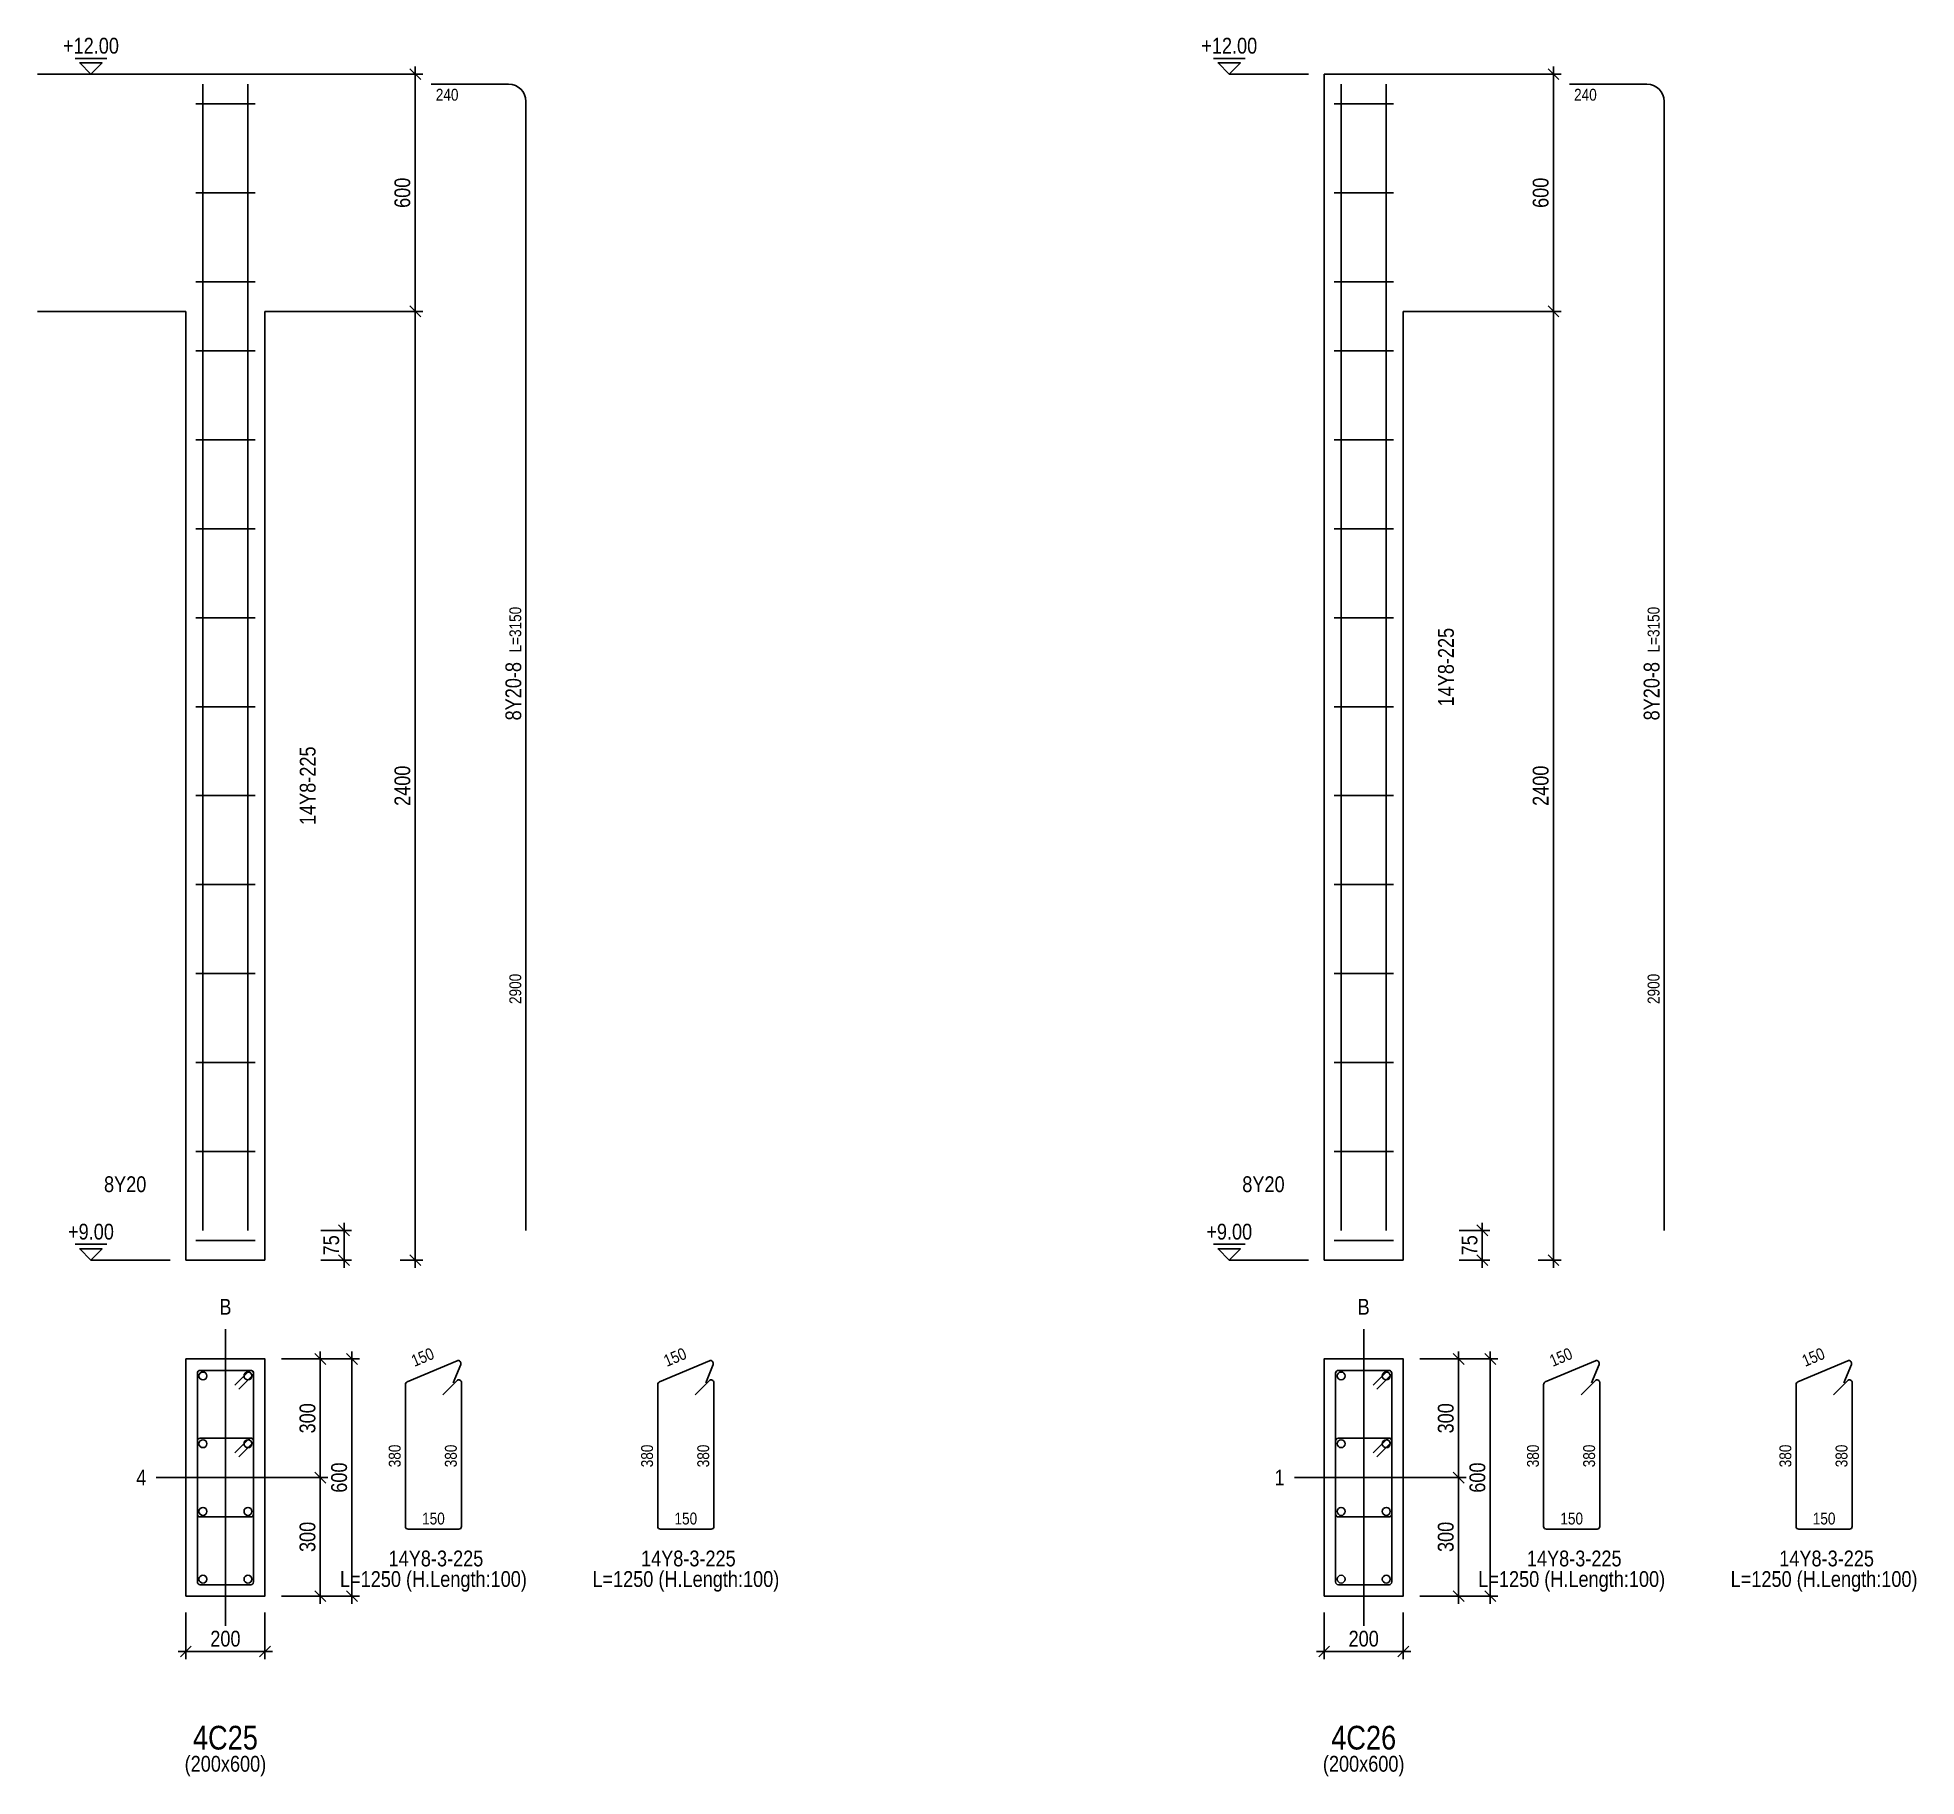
# Model space of a CAD drawing. Extents: x 0 to 206258, y -403073 to 0.
# Drawn here: x 86244 to 98121, y -155774 to -144777 of the extents above; entities that cross this region are included whole.
import ezdxf
from ezdxf.enums import TextEntityAlignment as Align
from ezdxf.lldxf.tags import DXFTag

# ---------------------------------------------------------------- set-up
doc = ezdxf.new("R2010")
doc.units = 0
doc.header["$LTSCALE"] = 1000
for name, color, linetype in [('Axis Line(Dir 1)', 8, 'CENTER2'), ('Axis Line(Dir 2)', 150, 'CENTER2'), ('Column Line(D)', 1, 'Continuous'), ('Dimension Line', 5, 'Continuous'), ('Dimension Text', 5, 'Continuous'), ('Link Line', 3, 'Continuous'), ('Rebar Label', 6, 'Continuous'), ('Rebar Length Text', 8, 'Continuous'), ('Rebar Line', 7, 'Continuous'), ('Top Rebar Label', 6, 'Continuous'), ('Top Rebar Length Text', 8, 'Continuous'), ('Top Rebar Line', 7, 'Continuous')]:
    doc.layers.add(name, color=color, linetype=linetype)
for name, color, linetype, true_color in [('Column Label(D)', 12, 'Continuous', 0xbd0000), ('Column Size Label (D)', 94, 'Continuous', 0x008100), ('Level Mark Line', 253, 'Continuous', 0x828282), ('Level Mark Text', 253, 'Continuous', 0x828282), ('Link Label', 94, 'Continuous', 0x008100), ('Link Length Text', 94, 'Continuous', 0x008100)]:
    doc.layers.add(name, color=color, linetype=linetype, true_color=true_color)
doc.styles.add('Column Label(D)', font='ARIALN.TTF', dxfattribs={"height": 150})
doc.styles.add('Column Size Label (D)', font='ARIALN.TTF', dxfattribs={"height": 100})
doc.styles.add('Dimension Text', font='ARIALN.TTF', dxfattribs={"height": 100})
doc.styles.add('Level Mark Text', font='ARIALN.TTF', dxfattribs={"height": 100})
doc.styles.add('Link Label', font='ARIALN.TTF', dxfattribs={"height": 100})
doc.styles.add('Link Length Text', font='ARIALN.TTF', dxfattribs={"height": 100})
doc.styles.add('Rebar Label', font='ARIALN.TTF', dxfattribs={"height": 100})
doc.styles.add('Rebar Length Text', font='ARIALN.TTF', dxfattribs={"height": 75})
doc.styles.add('Top Rebar Label', font='ARIALN.TTF', dxfattribs={"height": 100})
doc.styles.add('Top Rebar Length Text', font='ARIALN.TTF', dxfattribs={"height": 75})
tags = doc.linetypes.add('CENTER2', pattern=[1.125, 0.75, -0.125, 0.125, -0.125]).pattern_tags.tags
tags[10:11] = [DXFTag(74, 4), DXFTag(75, 0), DXFTag(340, '0'), DXFTag(46, 0.0), DXFTag(50, 0.0), DXFTag(44, 0.0), DXFTag(45, 0.0)]
tags[8:9] = [DXFTag(74, 4), DXFTag(75, 0), DXFTag(340, '0'), DXFTag(46, 0.0), DXFTag(50, 0.0), DXFTag(44, 0.0), DXFTag(45, 0.0)]
tags[6:7] = [DXFTag(74, 4), DXFTag(75, 0), DXFTag(340, '0'), DXFTag(46, 0.0), DXFTag(50, 0.0), DXFTag(44, 0.0), DXFTag(45, 0.0)]
tags[4:5] = [DXFTag(74, 4), DXFTag(75, 0), DXFTag(340, '0'), DXFTag(46, 0.0), DXFTag(50, 0.0), DXFTag(44, 0.0), DXFTag(45, 0.0)]
doc.dimstyles.new('COLUMNELV', dxfattribs={"dimtxt": 100, "dimasz": 30, "dimexe": 48.3, "dimexo": 103.5, "dimgap": 30, "dimtad": 1, "dimtoh": 1, "dimdec": 1, "dimlfac": 0.4, "dimdsep": 46, "dimtxsty": 'Dimension Text', "dimblk": 'PCDIM_TICK', "dimcen": 0.09, "dimclrd": 5, "dimclre": 5, "dimclrt": 5, "dimadec": 1, "dimazin": 0, "dimtp": 1, "dimtm": 1, "dimtfac": 1, "dimtdec": 4, "dimtofl": 0, "dimtmove": 0, "dimatfit": 3, "dimfxl": 1, "dimtolj": 1, "dimtzin": 0, "dimarcsym": 0})

msp = doc.modelspace()

# ---------------------------------------------------------------- texts
at = {"layer": 'Column Label(D)', "transparency": 33554687, "style": 'Column Label(D)'}
for s, p in [('4C25', (87431.138, -155453.768)), ('4C26', (94627.023, -155453.768))]:
    msp.add_text(s, height=150, dxfattribs=at).set_placement(p, align=Align.TOP_CENTER)
at = {"layer": 'Column Size Label (D)', "transparency": 33554687, "style": 'Column Size Label (D)'}
for p in [(87431.138, -155643.768), (94627.023, -155643.768)]:
    msp.add_text('(200x600)', height=100, dxfattribs=at).set_placement(p, align=Align.TOP_CENTER)
at = {"layer": 'Dimension Text', "transparency": 33554687, "style": 'Dimension Text'}
for p in [(87431.138, -152883.768), (94627.023, -152883.768)]:
    msp.add_text('B', height=100, dxfattribs=at).set_placement(p, align=Align.BOTTOM_CENTER)
for s, p in [('4', (86931.138, -153883.768)), ('1', (94127.023, -153883.768))]:
    msp.add_text(s, height=100, dxfattribs=at).set_placement(p, align=Align.MIDDLE_RIGHT)
at = {"layer": 'Level Mark Text', "transparency": 33554687, "style": 'Level Mark Text'}
for s, p in [('+12.00', (86581.138, -144908.768)), ('+12.00', (93777.023, -144908.768)), ('+9.00', (86581.138, -152408.768)), ('+9.00', (93777.023, -152408.768))]:
    msp.add_text(s, height=100, dxfattribs=at).set_placement(p, align=Align.BOTTOM_CENTER)
at = {"layer": 'Link Label', "transparency": 33554687, "style": 'Link Label'}
for p in [(88746.138, -154445.435), (90341.728, -154445.435), (95942.023, -154445.435), (97537.613, -154445.435)]:
    msp.add_text(' 14Y8-3-225', height=100, dxfattribs=at).set_placement(p, align=Align.CENTER)
at = {"layer": 'Link Length Text', "transparency": 33554687, "style": 'Link Length Text'}
for p in [(88746.138, -154575.435), (90341.728, -154575.435), (95942.023, -154575.435), (97537.613, -154575.435)]:
    msp.add_text('L=1250 (H.Length:100)', height=100, dxfattribs=at).set_placement(p, align=Align.CENTER)
at = {"layer": 'Rebar Label', "transparency": 33554687, "style": 'Rebar Label'}
for p in [(95227.023, -148758.768), (88031.138, -149508.768)]:
    msp.add_text('14Y8-225', height=100, rotation=90, dxfattribs=at).set_placement(p, align=Align.BOTTOM_CENTER)
at = {"layer": 'Rebar Length Text', "transparency": 33554687, "style": 'Rebar Length Text'}
for s, rotation, p in [('150', 22.9057699, (88692.359, -153156.492)), ('150', 22.9057699, (90287.949, -153156.492)), ('150', 22.9057699, (95888.244, -153156.492)), ('150', 22.9057699, (97483.834, -153156.492)), ('380', 90, (88538.638, -153747.102)), ('380', 90, (88893.638, -153747.102)), ('380', 90, (90134.228, -153747.102)), ('380', 90, (90489.228, -153747.102)), ('380', 90, (95734.523, -153747.102)), ('380', 90, (96089.523, -153747.102)), ('380', 90, (97330.113, -153747.102)), ('380', 90, (97685.113, -153747.102))]:
    msp.add_text(s, height=75, rotation=rotation, dxfattribs=at).set_placement(p, align=Align.CENTER)
for p in [(88746.138, -154180.435), (90341.728, -154180.435), (95942.023, -154180.435), (97537.613, -154180.435)]:
    msp.add_text('150', height=75, dxfattribs=at).set_placement(p, align=Align.CENTER)
at = {"layer": 'Top Rebar Label', "transparency": 33554687, "style": 'Top Rebar Label'}
for p in [(89301.138, -148726.268), (96497.023, -148726.268)]:
    msp.add_text(' 8Y20-8', height=100, rotation=90, dxfattribs=at).set_placement(p, align=Align.RIGHT)
for p in [(86931.138, -152108.768), (94127.023, -152108.768)]:
    msp.add_text(' 8Y20', height=100, dxfattribs=at).set_placement(p, align=Align.BOTTOM_RIGHT)
at = {"layer": 'Top Rebar Length Text', "transparency": 33554687, "style": 'Top Rebar Length Text'}
for p in [(88761.138, -145101.268), (95957.023, -145101.268)]:
    msp.add_text('240', height=75, dxfattribs=at).set_placement(p, align=Align.TOP_LEFT)
for s, p in [('L=3150', (89301.138, -148666.268)), ('L=3150', (96497.023, -148666.268)), ('2900', (89301.138, -150888.947)), ('2900', (96497.023, -150888.947))]:
    msp.add_text(s, height=75, rotation=90, dxfattribs=at).set_placement(p)

# ---------------------------------------------------------------- blocks, each defined once
blk = doc.blocks.new('PCDIM_TICK')
at = {"layer": 'Dimension Line', "color": 0, "transparency": 33554687}
for p, q in [((1.15, 1.15), (-1.15, -1.15)), ((1.61, 0), (0, 0))]:
    blk.add_line(p, q, dxfattribs=at)
blk = doc.blocks.new('*U2494')
at = {"layer": 'Dimension Line', "color": 5, "true_color": 0x0000ff, "transparency": 16777216}
for p, q in [((88535, -146509), (88679, -146509)), ((88631, -152509), (88631, -146509)), ((88535, -152509), (88679, -152509))]:
    blk.add_line(p, q, dxfattribs=at)
at = {"layer": 'Dimension Line', "color": 5, "true_color": 0x0000ff, "transparency": 16777216, "xscale": 30, "yscale": 30}
for p, rotation in [((88631, -146509), 89.99999999999447), ((88631, -152509), 269.9999999999834)]:
    blk.add_blockref('PCDIM_TICK', p, dxfattribs=dict(at, rotation=rotation))
at = {"layer": 'Dimension Line', "color": 5, "true_color": 0x0000ff, "transparency": 16777216, "insert": (88601, -149509), "char_height": 100, "width": 247.25, "attachment_point": 8, "rotation": 90, "style": 'Dimension Text'}
blk.add_mtext('2400', dxfattribs=at)
blk = doc.blocks.new('*U2495')
at = {"layer": 'Dimension Line', "color": 5, "true_color": 0x0000ff, "transparency": 16777216}
for p, q in [((88535, -145009), (88679, -145009)), ((88631, -146509), (88631, -145009)), ((88535, -146509), (88679, -146509))]:
    blk.add_line(p, q, dxfattribs=at)
at = {"layer": 'Dimension Line', "color": 5, "true_color": 0x0000ff, "transparency": 16777216, "xscale": 30, "yscale": 30}
for p, rotation in [((88631, -145009), 89.99999999999447), ((88631, -146509), 269.9999999999834)]:
    blk.add_blockref('PCDIM_TICK', p, dxfattribs=dict(at, rotation=rotation))
at = {"layer": 'Dimension Line', "color": 5, "true_color": 0x0000ff, "transparency": 16777216, "insert": (88601, -145759), "char_height": 100, "width": 181.97, "attachment_point": 8, "rotation": 90, "style": 'Dimension Text'}
blk.add_mtext('600', dxfattribs=at)
blk = doc.blocks.new('*U2496')
at = {"layer": 'Dimension Line', "color": 5, "true_color": 0x0000ff, "transparency": 16777216}
for p, q in [((88035, -152321), (88229, -152321)), ((88181, -152509), (88181, -152321)), ((88035, -152509), (88229, -152509))]:
    blk.add_line(p, q, dxfattribs=at)
at = {"layer": 'Dimension Line', "color": 5, "true_color": 0x0000ff, "transparency": 16777216, "xscale": 30, "yscale": 30}
for p, rotation in [((88181, -152321), 89.99999999999447), ((88181, -152509), 269.9999999999834)]:
    blk.add_blockref('PCDIM_TICK', p, dxfattribs=dict(at, rotation=rotation))
at = {"layer": 'Dimension Line', "color": 5, "true_color": 0x0000ff, "transparency": 16777216, "insert": (88151, -152415), "char_height": 100, "width": 117.23, "attachment_point": 8, "rotation": 90, "style": 'Dimension Text'}
blk.add_mtext('75', dxfattribs=at)
blk = doc.blocks.new('*U2497')
at = {"layer": 'Dimension Line', "color": 5, "true_color": 0x0000ff, "transparency": 16777216}
for p, q in [((87181, -154737), (87181, -155032)), ((87681, -154737), (87681, -155032)), ((87181, -154984), (87681, -154984))]:
    blk.add_line(p, q, dxfattribs=at)
at = {"layer": 'Dimension Line', "color": 5, "true_color": 0x0000ff, "transparency": 16777216, "xscale": 30, "yscale": 30, "rotation": 180.0000000000004}
blk.add_blockref('PCDIM_TICK', (87181, -154984), dxfattribs=at)
at = {"layer": 'Dimension Line', "color": 5, "true_color": 0x0000ff, "transparency": 16777216, "xscale": 30, "yscale": 30}
blk.add_blockref('PCDIM_TICK', (87681, -154984), dxfattribs=at)
at = {"layer": 'Dimension Line', "color": 5, "true_color": 0x0000ff, "transparency": 16777216, "insert": (87431, -154954), "char_height": 100, "width": 182.77, "attachment_point": 8, "style": 'Dimension Text'}
blk.add_mtext('200', dxfattribs=at)
blk = doc.blocks.new('*U2498')
at = {"layer": 'Dimension Line', "color": 5, "true_color": 0x0000ff, "transparency": 16777216}
for p, q in [((87785, -153884), (88079, -153884)), ((88031, -154634), (88031, -153884)), ((87785, -154634), (88079, -154634))]:
    blk.add_line(p, q, dxfattribs=at)
at = {"layer": 'Dimension Line', "color": 5, "true_color": 0x0000ff, "transparency": 16777216, "xscale": 30, "yscale": 30}
for p, rotation in [((88031, -153884), 89.99999999999447), ((88031, -154634), 269.9999999999834)]:
    blk.add_blockref('PCDIM_TICK', p, dxfattribs=dict(at, rotation=rotation))
at = {"layer": 'Dimension Line', "color": 5, "true_color": 0x0000ff, "transparency": 16777216, "insert": (88001, -154259), "char_height": 100, "width": 181.5, "attachment_point": 8, "rotation": 90, "style": 'Dimension Text'}
blk.add_mtext('300', dxfattribs=at)
blk = doc.blocks.new('*U2499')
at = {"layer": 'Dimension Line', "color": 5, "true_color": 0x0000ff, "transparency": 16777216}
for p, q in [((87785, -153134), (88079, -153134)), ((88031, -153884), (88031, -153134)), ((87785, -153884), (88079, -153884))]:
    blk.add_line(p, q, dxfattribs=at)
at = {"layer": 'Dimension Line', "color": 5, "true_color": 0x0000ff, "transparency": 16777216, "xscale": 30, "yscale": 30}
for p, rotation in [((88031, -153134), 89.99999999999447), ((88031, -153884), 269.9999999999834)]:
    blk.add_blockref('PCDIM_TICK', p, dxfattribs=dict(at, rotation=rotation))
at = {"layer": 'Dimension Line', "color": 5, "true_color": 0x0000ff, "transparency": 16777216, "insert": (88001, -153509), "char_height": 100, "width": 181.5, "attachment_point": 8, "rotation": 90, "style": 'Dimension Text'}
blk.add_mtext('300', dxfattribs=at)
blk = doc.blocks.new('*U2500')
at = {"layer": 'Dimension Line', "color": 5, "true_color": 0x0000ff, "transparency": 16777216}
for p, q in [((87785, -153134), (88279, -153134)), ((88231, -154634), (88231, -153134)), ((87785, -154634), (88279, -154634))]:
    blk.add_line(p, q, dxfattribs=at)
at = {"layer": 'Dimension Line', "color": 5, "true_color": 0x0000ff, "transparency": 16777216, "xscale": 30, "yscale": 30}
for p, rotation in [((88231, -153134), 89.99999999999447), ((88231, -154634), 269.9999999999834)]:
    blk.add_blockref('PCDIM_TICK', p, dxfattribs=dict(at, rotation=rotation))
at = {"layer": 'Dimension Line', "color": 5, "true_color": 0x0000ff, "transparency": 16777216, "insert": (88201, -153884), "char_height": 100, "width": 181.97, "attachment_point": 8, "rotation": 90, "style": 'Dimension Text'}
blk.add_mtext('600', dxfattribs=at)
blk = doc.blocks.new('*U2501')
at = {"layer": 'Dimension Line', "color": 5, "true_color": 0x0000ff, "transparency": 16777216}
for p, q in [((95731, -146509), (95875, -146509)), ((95827, -152509), (95827, -146509)), ((95731, -152509), (95875, -152509))]:
    blk.add_line(p, q, dxfattribs=at)
at = {"layer": 'Dimension Line', "color": 5, "true_color": 0x0000ff, "transparency": 16777216, "xscale": 30, "yscale": 30}
for p, rotation in [((95827, -146509), 89.99999999999447), ((95827, -152509), 269.9999999999834)]:
    blk.add_blockref('PCDIM_TICK', p, dxfattribs=dict(at, rotation=rotation))
at = {"layer": 'Dimension Line', "color": 5, "true_color": 0x0000ff, "transparency": 16777216, "insert": (95797, -149509), "char_height": 100, "width": 247.25, "attachment_point": 8, "rotation": 90, "style": 'Dimension Text'}
blk.add_mtext('2400', dxfattribs=at)
blk = doc.blocks.new('*U2502')
at = {"layer": 'Dimension Line', "color": 5, "true_color": 0x0000ff, "transparency": 16777216}
for p, q in [((95731, -145009), (95875, -145009)), ((95827, -146509), (95827, -145009)), ((95731, -146509), (95875, -146509))]:
    blk.add_line(p, q, dxfattribs=at)
at = {"layer": 'Dimension Line', "color": 5, "true_color": 0x0000ff, "transparency": 16777216, "xscale": 30, "yscale": 30}
for p, rotation in [((95827, -145009), 89.99999999999447), ((95827, -146509), 269.9999999999834)]:
    blk.add_blockref('PCDIM_TICK', p, dxfattribs=dict(at, rotation=rotation))
at = {"layer": 'Dimension Line', "color": 5, "true_color": 0x0000ff, "transparency": 16777216, "insert": (95797, -145759), "char_height": 100, "width": 181.97, "attachment_point": 8, "rotation": 90, "style": 'Dimension Text'}
blk.add_mtext('600', dxfattribs=at)
blk = doc.blocks.new('*U2503')
at = {"layer": 'Dimension Line', "color": 5, "true_color": 0x0000ff, "transparency": 16777216}
for p, q in [((95231, -152321), (95425, -152321)), ((95377, -152509), (95377, -152321)), ((95231, -152509), (95425, -152509))]:
    blk.add_line(p, q, dxfattribs=at)
at = {"layer": 'Dimension Line', "color": 5, "true_color": 0x0000ff, "transparency": 16777216, "xscale": 30, "yscale": 30}
for p, rotation in [((95377, -152321), 89.99999999999447), ((95377, -152509), 269.9999999999834)]:
    blk.add_blockref('PCDIM_TICK', p, dxfattribs=dict(at, rotation=rotation))
at = {"layer": 'Dimension Line', "color": 5, "true_color": 0x0000ff, "transparency": 16777216, "insert": (95347, -152415), "char_height": 100, "width": 117.23, "attachment_point": 8, "rotation": 90, "style": 'Dimension Text'}
blk.add_mtext('75', dxfattribs=at)
blk = doc.blocks.new('*U2504')
at = {"layer": 'Dimension Line', "color": 5, "true_color": 0x0000ff, "transparency": 16777216}
for p, q in [((94377, -154737), (94377, -155032)), ((94877, -154737), (94877, -155032)), ((94377, -154984), (94877, -154984))]:
    blk.add_line(p, q, dxfattribs=at)
at = {"layer": 'Dimension Line', "color": 5, "true_color": 0x0000ff, "transparency": 16777216, "xscale": 30, "yscale": 30, "rotation": 180.0000000000004}
blk.add_blockref('PCDIM_TICK', (94377, -154984), dxfattribs=at)
at = {"layer": 'Dimension Line', "color": 5, "true_color": 0x0000ff, "transparency": 16777216, "xscale": 30, "yscale": 30}
blk.add_blockref('PCDIM_TICK', (94877, -154984), dxfattribs=at)
at = {"layer": 'Dimension Line', "color": 5, "true_color": 0x0000ff, "transparency": 16777216, "insert": (94627, -154954), "char_height": 100, "width": 182.77, "attachment_point": 8, "style": 'Dimension Text'}
blk.add_mtext('200', dxfattribs=at)
blk = doc.blocks.new('*U2505')
at = {"layer": 'Dimension Line', "color": 5, "true_color": 0x0000ff, "transparency": 16777216}
for p, q in [((94981, -153884), (95275, -153884)), ((95227, -154634), (95227, -153884)), ((94981, -154634), (95275, -154634))]:
    blk.add_line(p, q, dxfattribs=at)
at = {"layer": 'Dimension Line', "color": 5, "true_color": 0x0000ff, "transparency": 16777216, "xscale": 30, "yscale": 30}
for p, rotation in [((95227, -153884), 89.99999999999447), ((95227, -154634), 269.9999999999834)]:
    blk.add_blockref('PCDIM_TICK', p, dxfattribs=dict(at, rotation=rotation))
at = {"layer": 'Dimension Line', "color": 5, "true_color": 0x0000ff, "transparency": 16777216, "insert": (95197, -154259), "char_height": 100, "width": 181.5, "attachment_point": 8, "rotation": 90, "style": 'Dimension Text'}
blk.add_mtext('300', dxfattribs=at)
blk = doc.blocks.new('*U2506')
at = {"layer": 'Dimension Line', "color": 5, "true_color": 0x0000ff, "transparency": 16777216}
for p, q in [((94981, -153134), (95275, -153134)), ((95227, -153884), (95227, -153134)), ((94981, -153884), (95275, -153884))]:
    blk.add_line(p, q, dxfattribs=at)
at = {"layer": 'Dimension Line', "color": 5, "true_color": 0x0000ff, "transparency": 16777216, "xscale": 30, "yscale": 30}
for p, rotation in [((95227, -153134), 89.99999999999447), ((95227, -153884), 269.9999999999834)]:
    blk.add_blockref('PCDIM_TICK', p, dxfattribs=dict(at, rotation=rotation))
at = {"layer": 'Dimension Line', "color": 5, "true_color": 0x0000ff, "transparency": 16777216, "insert": (95197, -153509), "char_height": 100, "width": 181.5, "attachment_point": 8, "rotation": 90, "style": 'Dimension Text'}
blk.add_mtext('300', dxfattribs=at)
blk = doc.blocks.new('*U2507')
at = {"layer": 'Dimension Line', "color": 5, "true_color": 0x0000ff, "transparency": 16777216}
for p, q in [((94981, -153134), (95475, -153134)), ((95427, -154634), (95427, -153134)), ((94981, -154634), (95475, -154634))]:
    blk.add_line(p, q, dxfattribs=at)
at = {"layer": 'Dimension Line', "color": 5, "true_color": 0x0000ff, "transparency": 16777216, "xscale": 30, "yscale": 30}
for p, rotation in [((95427, -153134), 89.99999999999447), ((95427, -154634), 269.9999999999834)]:
    blk.add_blockref('PCDIM_TICK', p, dxfattribs=dict(at, rotation=rotation))
at = {"layer": 'Dimension Line', "color": 5, "true_color": 0x0000ff, "transparency": 16777216, "insert": (95397, -153884), "char_height": 100, "width": 181.97, "attachment_point": 8, "rotation": 90, "style": 'Dimension Text'}
blk.add_mtext('600', dxfattribs=at)

# ---------------------------------------------------------------- dimensions: what is measured, and where the dimension line sits
at = {"layer": 'Dimension Line', "transparency": 33554687}
for p1, p2, distance, picture, middle in [((88431.138, -146508.768), (88431.138, -145008.768), -200, '*U2495', (88631.138, -145758.768)), ((95627.023, -146508.768), (95627.023, -145008.768), -200, '*U2502', (95827.023, -145758.768)), ((88431.138, -152508.768), (88431.138, -146508.768), -200, '*U2494', (88631.138, -149508.768)), ((95627.023, -152508.768), (95627.023, -146508.768), -200, '*U2501', (95827.023, -149508.768)), ((87931.138, -152508.768), (87931.138, -152321.268), -250, '*U2496', (88181.138, -152415.018)), ((95127.023, -152508.768), (95127.023, -152321.268), -250, '*U2503', (95377.023, -152415.018)), ((87681.138, -153883.768), (87681.138, -153133.768), -350, '*U2499', (88031.138, -153508.768)), ((87681.138, -154633.768), (87681.138, -153133.768), -550, '*U2500', (88231.138, -153883.768)), ((94877.023, -153883.768), (94877.023, -153133.768), -350, '*U2506', (95227.023, -153508.768)), ((94877.023, -154633.768), (94877.023, -153133.768), -550, '*U2507', (95427.023, -153883.768)), ((87681.138, -154633.768), (87681.138, -153883.768), -350, '*U2498', (88031.138, -154258.768)), ((94877.023, -154633.768), (94877.023, -153883.768), -350, '*U2505', (95227.023, -154258.768)), ((87181.138, -154633.768), (87681.138, -154633.768), -350, '*U2497', (87431.138, -154983.768)), ((94377.023, -154633.768), (94877.023, -154633.768), -350, '*U2504', (94627.023, -154983.768))]:
    dim = msp.add_aligned_dim(p1=p1, p2=p2, distance=distance, dimstyle='COLUMNELV', override={"dimscale": 1, "dimtxt": 100, "dimasz": 30, "dimexe": 48.3, "dimexo": 103.5, "dimgap": 30, "dimtad": 1, "dimtih": 0, "dimdec": 1, "dimlfac": 0.4, "dimzin": 8, "dimlunit": 2, "dimpost": '', "dimtxsty": 'Dimension Text', "dimblk": 'PCDIM_TICK', "dimse1": 0, "dimse2": 0, "dimsd2": 0, "dimclrd": 5, "dimclre": 5, "dimclrt": 5, "dimaunit": 0, "dimadec": 1, "dimazin": 0, "dimtol": 0, "dimtp": 1, "dimtm": 1, "dimtmove": 0}, dxfattribs=at)
    dim.commit()
    dim.dimension.update_dxf_attribs({"geometry": picture, "text_midpoint": middle})

# ---------------------------------------------------------------- linework, layer by layer
at = {"layer": 'Axis Line(Dir 1)', "transparency": 33554687}
for points in [[(87868.638, -153883.768), (86993.638, -153883.768)], [(95064.523, -153883.768), (94189.523, -153883.768)]]:
    msp.add_lwpolyline(points, dxfattribs=at)
at = {"layer": 'Axis Line(Dir 2)', "transparency": 33554687}
for points in [[(87431.138, -152946.268), (87431.138, -154821.268)], [(94627.023, -152946.268), (94627.023, -154821.268)]]:
    msp.add_lwpolyline(points, dxfattribs=at)
at = {"layer": 'Column Line(D)', "transparency": 33554687}
for points in [[(86243.638, -145008.768), (87181.138, -145008.768)], [(87181.138, -145008.768), (87681.138, -145008.768)], [(87681.138, -145008.768), (88618.638, -145008.768)], [(94377.023, -145008.768), (94377.023, -152508.768)], [(94377.023, -145008.768), (94877.023, -145008.768)], [(94877.023, -145008.768), (95814.523, -145008.768)], [(86243.638, -146508.768), (87181.138, -146508.768)], [(87181.138, -146508.768), (87181.138, -152508.768)], [(87681.138, -146508.768), (88618.638, -146508.768)], [(87681.138, -146508.768), (87681.138, -152508.768)], [(94877.023, -146508.768), (95814.523, -146508.768)], [(94877.023, -146508.768), (94877.023, -152508.768)], [(87181.138, -152508.768), (87681.138, -152508.768)], [(94377.023, -152508.768), (94877.023, -152508.768)]]:
    msp.add_lwpolyline(points, dxfattribs=at)
for points in [[(87181.138, -154633.768), (87681.138, -154633.768), (87681.138, -153133.768), (87181.138, -153133.768)], [(94377.023, -154633.768), (94877.023, -154633.768), (94877.023, -153133.768), (94377.023, -153133.768)]]:
    msp.add_lwpolyline(points, close=True, dxfattribs=at)
at = {"layer": 'Level Mark Line', "transparency": 33554687}
for points in [[(86681.138, -144908.768), (86481.138, -144908.768)], [(86581.138, -145008.768), (86651.849, -144938.058), (86510.427, -144938.058), (86581.138, -145008.768)], [(87081.138, -145008.768), (86581.138, -145008.768)], [(93877.023, -144908.768), (93677.023, -144908.768)], [(93777.023, -145008.768), (93847.734, -144938.058), (93706.312, -144938.058), (93777.023, -145008.768)], [(94277.023, -145008.768), (93777.023, -145008.768)], [(86681.138, -152408.768), (86481.138, -152408.768)], [(86581.138, -152508.768), (86651.849, -152438.058), (86510.427, -152438.058), (86581.138, -152508.768)], [(93877.023, -152408.768), (93677.023, -152408.768)], [(93777.023, -152508.768), (93847.734, -152438.058), (93706.312, -152438.058), (93777.023, -152508.768)], [(87081.138, -152508.768), (86581.138, -152508.768)], [(94277.023, -152508.768), (93777.023, -152508.768)]]:
    msp.add_lwpolyline(points, dxfattribs=at)
at = {"layer": 'Link Line', "transparency": 33554687}
for p, q in [((87243.638, -145196.268), (87618.638, -145196.268)), ((94439.523, -145196.268), (94814.523, -145196.268)), ((87243.638, -145758.768), (87618.638, -145758.768)), ((94439.523, -145758.768), (94814.523, -145758.768)), ((87243.638, -146321.268), (87618.638, -146321.268)), ((94439.523, -146321.268), (94814.523, -146321.268)), ((87243.638, -146758.768), (87618.638, -146758.768)), ((94439.523, -146758.768), (94814.523, -146758.768)), ((87243.638, -147321.268), (87618.638, -147321.268)), ((94439.523, -147321.268), (94814.523, -147321.268)), ((87243.638, -147883.768), (87618.638, -147883.768)), ((94439.523, -147883.768), (94814.523, -147883.768)), ((87243.638, -148446.268), (87618.638, -148446.268)), ((94439.523, -148446.268), (94814.523, -148446.268)), ((87243.638, -149008.768), (87618.638, -149008.768)), ((94439.523, -149008.768), (94814.523, -149008.768)), ((87243.638, -149571.268), (87618.638, -149571.268)), ((94439.523, -149571.268), (94814.523, -149571.268)), ((87243.638, -150133.768), (87618.638, -150133.768)), ((94439.523, -150133.768), (94814.523, -150133.768)), ((87243.638, -150696.268), (87618.638, -150696.268)), ((94439.523, -150696.268), (94814.523, -150696.268)), ((87243.638, -151258.768), (87618.638, -151258.768)), ((94439.523, -151258.768), (94814.523, -151258.768)), ((87243.638, -151821.268), (87618.638, -151821.268)), ((94439.523, -151821.268), (94814.523, -151821.268)), ((87243.638, -152383.768), (87618.638, -152383.768)), ((94439.523, -152383.768), (94814.523, -152383.768))]:
    msp.add_line(p, q, dxfattribs=at)
for points in [[(87515.124, -153324.531), (87603.512, -153236.143, 0.668178638), (87591.138, -153206.268), (87271.138, -153206.268, 0.414213562), (87253.638, -153223.768), (87253.638, -154115.435, 0.414213562), (87271.138, -154132.935), (87591.138, -154132.935, 0.414213562), (87608.638, -154115.435), (87608.638, -153223.768, 0.668178638), (87578.764, -153211.394), (87490.375, -153299.782)], [(88871.655, -153284.119), (88918.671, -153168.299, 0.668178638), (88895.645, -153145.596), (88579.327, -153279.252, 0.301414294), (88568.638, -153295.372), (88568.638, -154192.935, 0.414213562), (88586.138, -154210.435), (88906.138, -154210.435, 0.414213562), (88923.638, -154192.935), (88923.638, -153283.768, 0.668178638), (88893.764, -153271.394), (88805.375, -153359.782)], [(90467.245, -153284.12), (90514.261, -153168.299, 0.668178638), (90491.235, -153145.597), (90174.917, -153279.252, 0.301414294), (90164.228, -153295.372), (90164.228, -154192.935, 0.414213562), (90181.728, -154210.435), (90501.728, -154210.435, 0.414213562), (90519.228, -154192.935), (90519.228, -153283.769, 0.668178638), (90489.354, -153271.394), (90400.965, -153359.783)], [(94711.009, -153324.531), (94799.397, -153236.143, 0.668178638), (94787.023, -153206.268), (94467.023, -153206.268, 0.414213562), (94449.523, -153223.768), (94449.523, -154115.435, 0.414213562), (94467.023, -154132.935), (94787.023, -154132.935, 0.414213562), (94804.523, -154115.435), (94804.523, -153223.768, 0.668178638), (94774.648, -153211.394), (94686.26, -153299.782)], [(96067.54, -153284.119), (96114.556, -153168.299, 0.668178638), (96091.53, -153145.596), (95775.212, -153279.252, 0.301414294), (95764.523, -153295.372), (95764.523, -154192.935, 0.414213562), (95782.023, -154210.435), (96102.023, -154210.435, 0.414213562), (96119.523, -154192.935), (96119.523, -153283.768, 0.668178638), (96089.648, -153271.394), (96001.26, -153359.782)], [(97663.129, -153284.12), (97710.146, -153168.299, 0.668178638), (97687.12, -153145.597), (97370.801, -153279.252, 0.301414294), (97360.113, -153295.372), (97360.113, -154192.935, 0.414213562), (97377.613, -154210.435), (97697.613, -154210.435, 0.414213562), (97715.113, -154192.935), (97715.113, -153283.769, 0.668178638), (97685.238, -153271.394), (97596.85, -153359.783)], [(87515.124, -153752.864), (87603.512, -153664.476, 0.668178638), (87591.138, -153634.602), (87271.138, -153634.602, 0.414213562), (87253.638, -153652.102), (87253.638, -154543.768, 0.414213562), (87271.138, -154561.268), (87591.138, -154561.268, 0.414213562), (87608.638, -154543.768), (87608.638, -153652.102, 0.668178638), (87578.764, -153639.727), (87490.375, -153728.116)], [(94711.009, -153752.864), (94799.397, -153664.476, 0.668178638), (94787.023, -153634.602), (94467.023, -153634.602, 0.414213562), (94449.523, -153652.102), (94449.523, -154543.768, 0.414213562), (94467.023, -154561.268), (94787.023, -154561.268, 0.414213562), (94804.523, -154543.768), (94804.523, -153652.102, 0.668178638), (94774.648, -153639.727), (94686.26, -153728.116)]]:
    msp.add_lwpolyline(points, format="xyb", dxfattribs=at)
at = {"layer": 'Rebar Line', "transparency": 33554687}
for centre in [(87288.638, -153241.268), (87573.638, -153241.268), (94484.523, -153241.268), (94769.523, -153241.268), (87288.638, -153669.602), (87573.638, -153669.602), (94484.523, -153669.602), (94769.523, -153669.602), (87288.638, -154097.935), (87573.638, -154097.935), (94484.523, -154097.935), (94769.523, -154097.935), (87288.638, -154526.268), (87573.638, -154526.268), (94484.523, -154526.268), (94769.523, -154526.268)]:
    msp.add_circle(centre, 25, dxfattribs=at)
at = {"layer": 'Top Rebar Line', "transparency": 33554687}
for points in [[(87288.638, -152321.268), (87288.638, -145071.268)], [(87573.638, -152321.268), (87573.638, -145071.268)], [(94484.523, -152321.268), (94484.523, -145071.268)], [(94769.523, -152321.268), (94769.523, -145071.268)]]:
    msp.add_lwpolyline(points, dxfattribs=at)
for points in [[(89331.138, -152321.268), (89331.138, -145181.224, 0.414213562), (89221.182, -145071.268), (88731.138, -145071.268)], [(96527.023, -152321.268), (96527.023, -145181.224, 0.414213562), (96417.067, -145071.268), (95927.023, -145071.268)]]:
    msp.add_lwpolyline(points, format="xyb", dxfattribs=at)

msp.set_redraw_order([(e.dxf.handle, doc.entitydb.next_handle()) for e in msp.query("TEXT MTEXT ATTDEF DIMENSION ARC_DIMENSION")])  # texts and dimensions are drawn at this point

doc.saveas('drawing.dxf')
